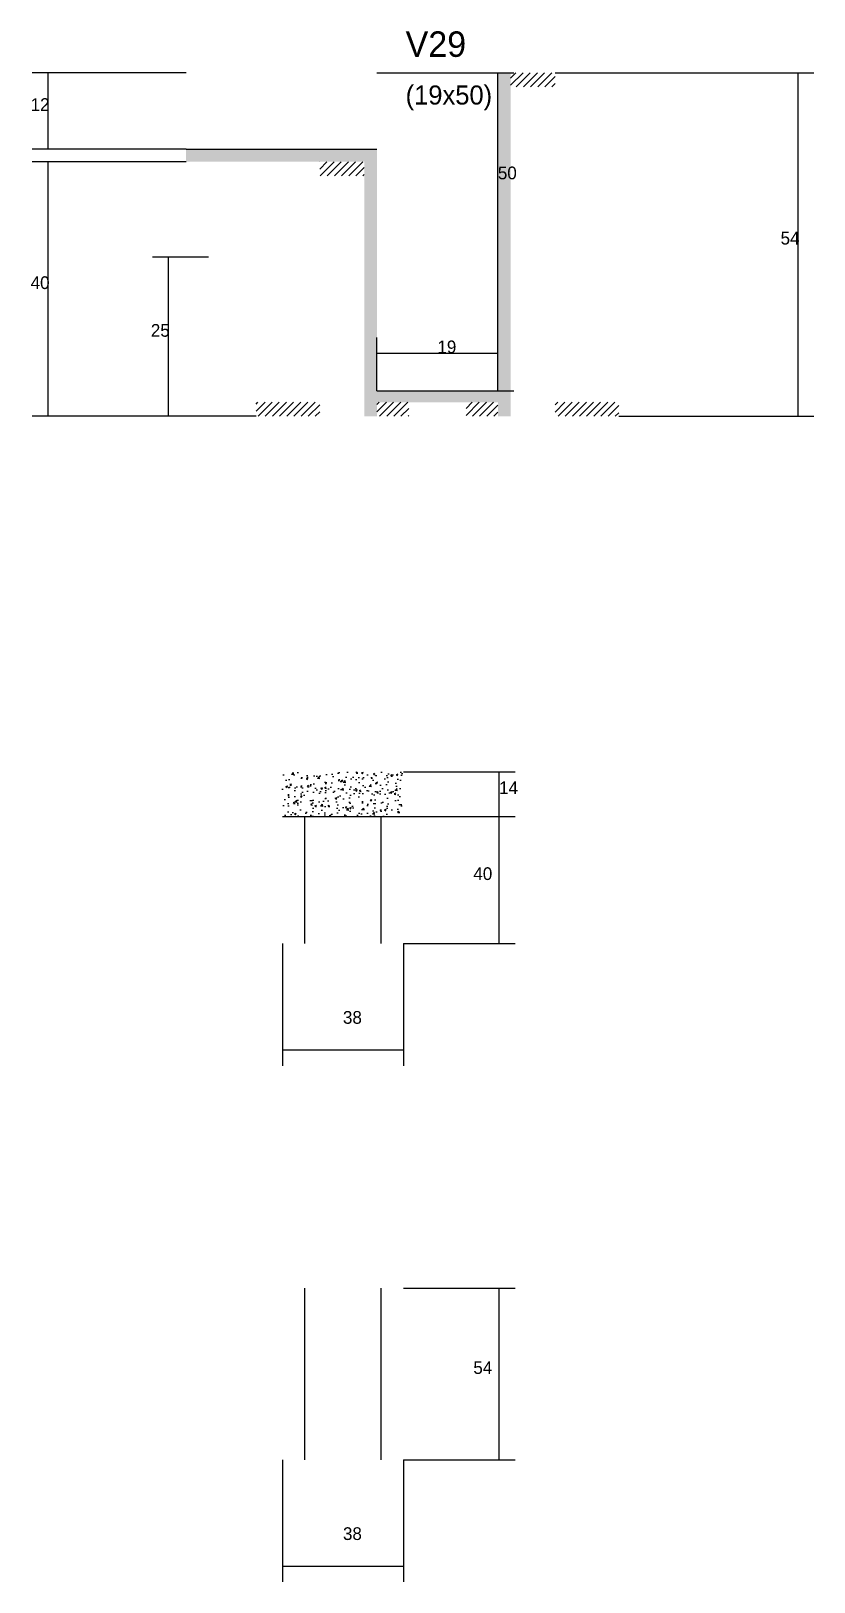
# Model space of a CAD drawing. Header units: metres. Extents: x 132420 to 134174, y 26564 to 27051.
# Drawn here: x 133927.9 to 134174.1, y 26563.5 to 27051.1 of the extents above; entities that cross this region are included whole.
import ezdxf

# ---------------------------------------------------------------- set-up
doc = ezdxf.new("R2010")
doc.units = ezdxf.units.M
for name, color, linetype in [('COTA', 241, 'Continuous'), ('Hachura', 253, 'Continuous'), ('Painéis', 200, 'Continuous'), ('SARR_2.2x7', 40, 'Continuous'), ('Texto Seção', 7, 'Continuous')]:
    doc.layers.add(name, color=color, linetype=linetype)

msp = doc.modelspace()

# ---------------------------------------------------------------- texts
at = {"layer": 'COTA'}
for s, p in [('12', (133927.8, 27026)), ('50', (134074.7, 27004.5)), ('54', (134163.6, 26984)), ('40', (133927.8, 26970)), ('25', (133965.6, 26955)), ('19', (134055.7, 26949.8)), ('14', (134075.1, 26811.2)), ('40', (134067, 26784.2)), ('38', (134026, 26739)), ('54', (134067, 26628.9)), ('38', (134026, 26576.7))]:
    msp.add_text(s, height=4, dxfattribs=at).set_placement(p)
at = {"layer": 'Texto Seção'}
for s, height, p in [('V29', 8, (134045.7, 27043)), ('(19x50)', 6, (134045.7, 27028))]:
    msp.add_text(s, height=height, dxfattribs=at).set_placement(p)

# ---------------------------------------------------------------- hatches: boundary and pattern name
at = {"layer": 'COTA'}
h = msp.add_hatch(dxfattribs=at)
h.set_pattern_fill('AR-CONC', scale=0.03)
h.paths.add_polyline_path([(134007, 26804.2), (134045, 26804.2), (134045, 26818.2), (134007, 26818.2)])
at = {"layer": 'Hachura'}
h = msp.add_hatch(color=8, dxfattribs=at)
h.dxf.hatch_style = 1
h.paths.add_polyline_path([(134078.7, 27038), (134074.7, 27038), (134074.7, 27038), (134074.7, 26930), (134074.7, 26930), (134078.7, 26930), (134078.7, 26930), (134078.7, 27038)])
h = msp.add_hatch(dxfattribs=at)
h.set_pattern_fill('ANSI31', scale=0.5)
h.paths.add_polyline_path([(134092.7, 27038), (134092.7, 27033.6), (134092.7, 27033.6), (134078.7, 27033.6), (134078.7, 27033.6), (134078.7, 27038), (134078.7, 27038), (134092.7, 27038)])
h = msp.add_hatch(color=8, dxfattribs=at)
h.dxf.hatch_style = 1
h.paths.add_polyline_path([(133976.7, 27010), (133976.7, 27014), (133976.7, 27014), (134036.7, 27014), (134036.7, 27014), (134036.7, 27010), (134036.7, 27010), (133976.7, 27010)])
h = msp.add_hatch(dxfattribs=at)
h.set_pattern_fill('ANSI31', scale=0.5)
h.paths.add_polyline_path([(134018.7, 27010), (134018.7, 27005.6), (134018.7, 27005.6), (134032.7, 27005.6), (134032.7, 27005.6), (134032.7, 27010), (134032.7, 27010), (134018.7, 27010)])
h = msp.add_hatch(color=8, dxfattribs=at)
h.dxf.hatch_style = 1
h.paths.add_polyline_path([(134032.7, 27010), (134036.7, 27010), (134036.7, 27010), (134036.7, 26930), (134036.7, 26930), (134032.7, 26930), (134032.7, 26930), (134032.7, 27010)])
h = msp.add_hatch(color=8, dxfattribs=at)
h.dxf.hatch_style = 1
h.paths.add_polyline_path([(134036.7, 26934.4), (134036.7, 26938), (134036.7, 26938), (134074.7, 26938), (134074.7, 26938), (134074.7, 26934.4), (134074.7, 26934.4), (134036.7, 26934.4)])
h = msp.add_hatch(dxfattribs=at)
h.set_pattern_fill('ANSI31', scale=0.5)
h.paths.add_polyline_path([(133998.7, 26930), (133998.7, 26934.4), (133998.7, 26934.4), (134018.7, 26934.4), (134018.7, 26934.4), (134018.7, 26930), (134018.7, 26930), (133998.7, 26930)])
h = msp.add_hatch(dxfattribs=at)
h.set_pattern_fill('ANSI31', scale=0.5)
h.paths.add_polyline_path([(134036.7, 26930), (134036.7, 26934.4), (134036.7, 26934.4), (134046.7, 26934.4), (134046.7, 26934.4), (134046.7, 26930), (134046.7, 26930), (134036.7, 26930)])
h = msp.add_hatch(dxfattribs=at)
h.set_pattern_fill('ANSI31', scale=0.5)
h.paths.add_polyline_path([(134064.7, 26930), (134064.7, 26934.4), (134064.7, 26934.4), (134074.7, 26934.4), (134074.7, 26934.4), (134074.7, 26930), (134074.7, 26930), (134064.7, 26930)])
h = msp.add_hatch(dxfattribs=at)
h.set_pattern_fill('ANSI31', scale=0.5)
h.paths.add_polyline_path([(134112.7, 26930), (134112.7, 26934.4), (134112.7, 26934.4), (134092.7, 26934.4), (134092.7, 26934.4), (134092.7, 26930), (134092.7, 26930), (134112.7, 26930)])

# ---------------------------------------------------------------- linework, layer by layer
at = {"layer": 'COTA'}
for p, q in [((133976.7, 27038), (133928.3, 27038)), ((133933.3, 27014), (133933.3, 27038)), ((134036.7, 27038), (134079.7, 27038)), ((134074.7, 26938), (134074.7, 27038)), ((134092.7, 27038), (134174.1, 27038)), ((134169.1, 26930), (134169.1, 27038)), ((133976.7, 27014), (133928.3, 27014)), ((133976.7, 27010), (133928.3, 27010)), ((133933.3, 26930), (133933.3, 27010)), ((133983.7, 26980), (133966.1, 26980)), ((133971.1, 26930), (133971.1, 26980)), ((134036.7, 26938), (134036.7, 26954.8)), ((134074.7, 26938), (134074.7, 26954.8)), ((134036.7, 26949.8), (134074.7, 26949.8)), ((134036.7, 26938), (134079.7, 26938)), ((133998.7, 26930), (133928.3, 26930)), ((133983.7, 26930), (133966.1, 26930)), ((134112.7, 26930), (134174.1, 26930)), ((134045, 26818.2), (134080.1, 26818.2)), ((134075.1, 26804.2), (134075.1, 26818.2)), ((134045, 26804.2), (134080.1, 26804.2)), ((134045, 26804.2), (134080.1, 26804.2)), ((134075.1, 26764.2), (134075.1, 26804.2)), ((134007, 26764.2), (134007, 26725.8)), ((134045, 26764.2), (134045, 26725.8)), ((134045, 26764.2), (134080.1, 26764.2)), ((134007, 26730.8), (134045, 26730.8)), ((134045, 26655.9), (134080.1, 26655.9)), ((134075.1, 26601.9), (134075.1, 26655.9)), ((134007, 26601.9), (134007, 26563.5)), ((134045, 26601.9), (134045, 26563.5)), ((134045, 26601.9), (134080.1, 26601.9)), ((134007, 26568.5), (134045, 26568.5))]:
    msp.add_line(p, q, dxfattribs=at)
at = {"layer": 'Painéis'}
for p, q in [((133976.7, 27014), (134036.7, 27014)), ((134036.7, 26938), (134074.7, 26938)), ((134007, 26804.2), (134045, 26804.2))]:
    msp.add_line(p, q, dxfattribs=at)
at = {"layer": 'SARR_2.2x7'}
for p, q in [((134014, 26764.2), (134014, 26804.2)), ((134038, 26764.2), (134038, 26804.2)), ((134014, 26601.9), (134014, 26655.9)), ((134038, 26601.9), (134038, 26655.9))]:
    msp.add_line(p, q, dxfattribs=at)

msp.set_redraw_order([(e.dxf.handle, doc.entitydb.next_handle()) for e in msp.query("TEXT MTEXT ATTDEF DIMENSION ARC_DIMENSION")])  # texts and dimensions are drawn at this point

doc.saveas('drawing.dxf')
